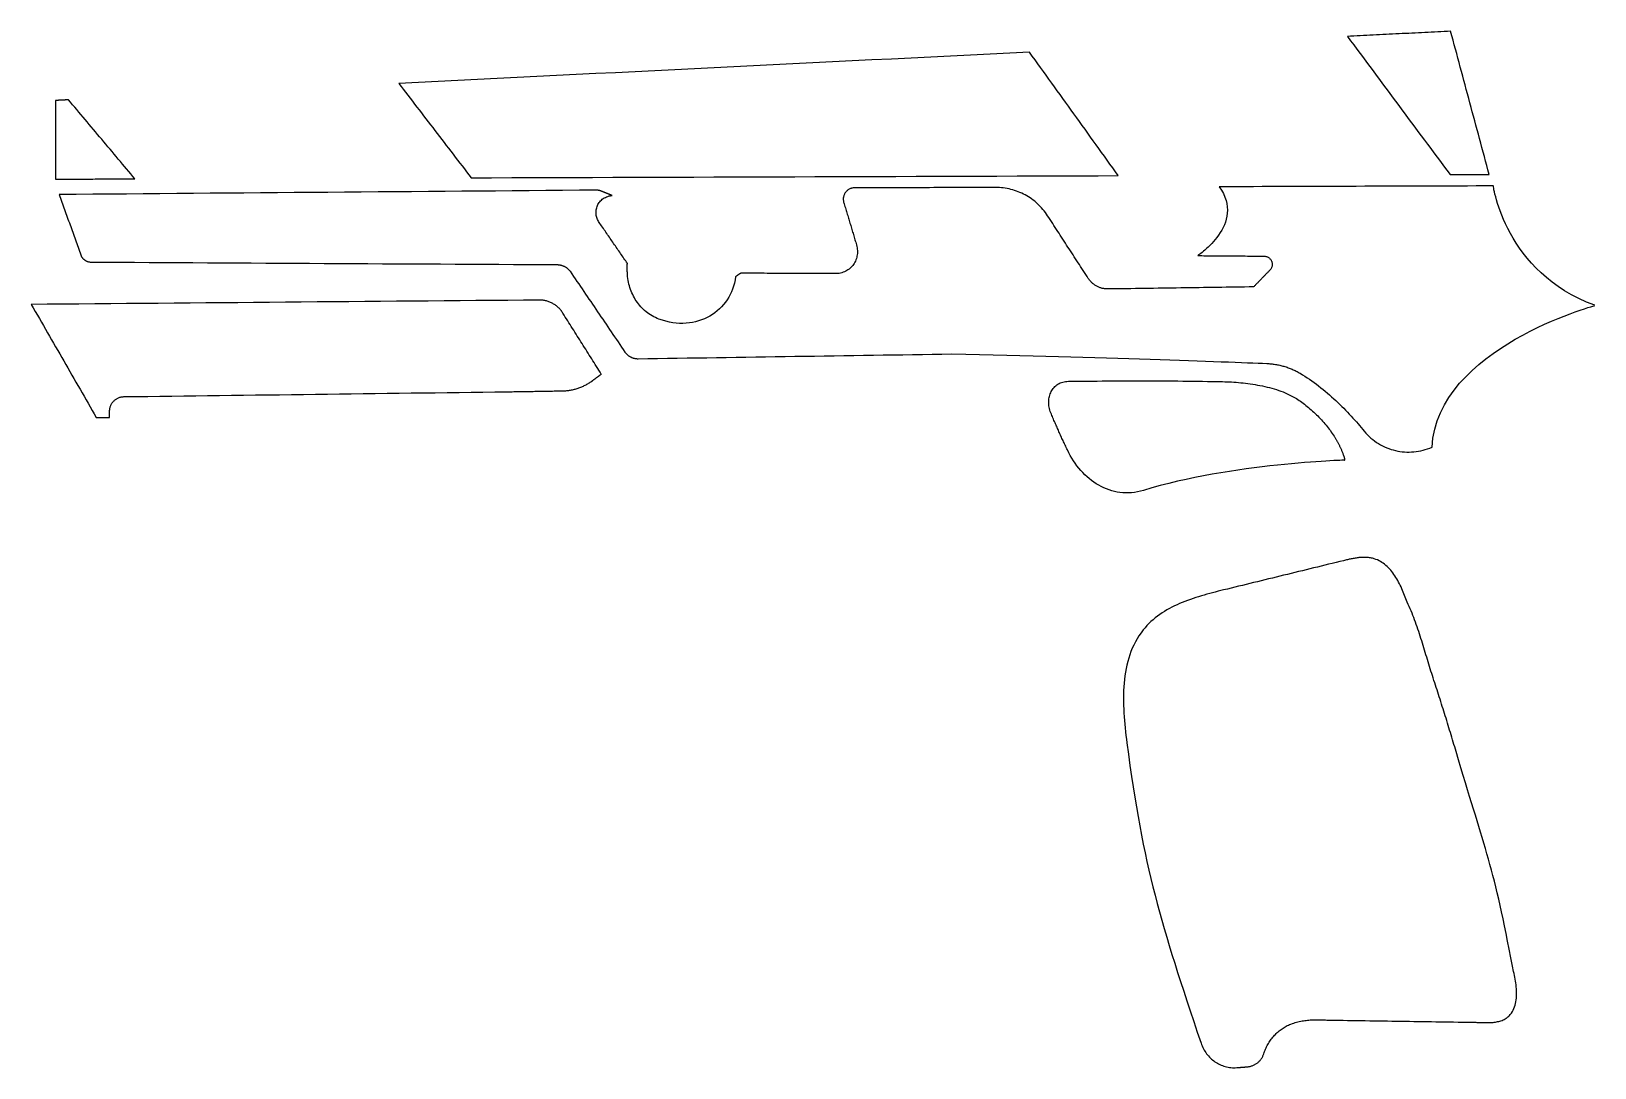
# Model space of a CAD drawing. Header units: metres. Extents: x 18 to 141, y -128 to -47.
import ezdxf

# ---------------------------------------------------------------- set-up
doc = ezdxf.new("R2010")
doc.units = ezdxf.units.M

msp = doc.modelspace()

# ---------------------------------------------------------------- linework, layer by layer
for points in [[(129.37744, -57.988708), (129.473198, -57.988454), (129.568956, -57.9882), (129.664714, -57.987946), (129.760472, -57.987692), (129.85623, -57.987438), (129.951988, -57.987184), (130.047746, -57.98693), (130.143504, -57.986676), (130.239262, -57.986422), (130.33502, -57.986168), (130.430778, -57.985914), (130.526536, -57.98566), (130.622294, -57.985406), (130.718052, -57.985152), (130.81381, -57.984898), (130.909568, -57.984644), (131.005326, -57.98439), (131.101084, -57.984136), (131.196842, -57.983882), (131.2926, -57.983628), (131.388358, -57.983374), (131.484116, -57.98312), (131.579874, -57.982866), (131.675632, -57.982612), (131.77139, -57.982358), (131.867148, -57.982104), (131.962906, -57.98185), (132.058664, -57.981596), (132.154422, -57.981342), (132.25018, -57.981088), (132.345938, -57.980834), (132.441696, -57.98058), (132.347462, -57.630314), (132.253228, -57.280048), (132.158994, -56.929782), (132.06476, -56.579516), (131.970526, -56.22925), (131.876292, -55.878984), (131.782058, -55.528718), (131.687824, -55.178452), (131.59359, -54.828186), (131.499356, -54.47792), (131.405122, -54.127654), (131.310888, -53.777388), (131.216654, -53.427122), (131.12242, -53.076856), (131.028186, -52.72659), (130.933952, -52.376324), (130.839718, -52.026058), (130.745484, -51.675792), (130.65125, -51.325526), (130.557016, -50.97526), (130.462782, -50.624994), (130.368548, -50.274728), (130.274314, -49.924462), (130.18008, -49.574196), (130.085846, -49.22393), (129.991612, -48.873664), (129.897378, -48.523398), (129.803144, -48.173132), (129.70891, -47.822866), (129.614676, -47.4726), (129.520442, -47.122334), (129.426208, -46.772068), (129.173478, -46.784514), (128.920748, -46.79696), (128.668018, -46.809406), (128.415288, -46.821852), (128.162558, -46.834298), (127.909828, -46.846744), (127.657098, -46.85919), (127.404368, -46.871636), (127.151638, -46.884082), (126.898908, -46.896528), (126.646178, -46.908974), (126.393448, -46.92142), (126.140718, -46.933866), (125.887988, -46.946312), (125.635258, -46.958758), (125.382528, -46.971204), (125.129798, -46.98365), (124.877068, -46.996096), (124.624338, -47.008542), (124.371608, -47.020988), (124.118878, -47.033434), (123.866148, -47.04588), (123.613418, -47.058326), (123.360688, -47.070772), (123.107958, -47.083218), (122.855228, -47.095664), (122.602498, -47.10811), (122.349768, -47.120556), (122.097038, -47.133002), (121.844308, -47.145448), (121.591578, -47.157894), (121.338848, -47.17034), (121.590054, -47.508414), (121.84126, -47.846488), (122.092466, -48.184562), (122.343672, -48.522636), (122.594878, -48.86071), (122.846084, -49.198784), (123.09729, -49.536858), (123.348496, -49.874932), (123.599702, -50.213006), (123.850908, -50.55108), (124.102114, -50.889154), (124.35332, -51.227228), (124.604526, -51.565302), (124.855732, -51.903376), (125.106938, -52.24145), (125.358144, -52.579524), (125.60935, -52.917598), (125.860556, -53.255672), (126.111762, -53.593746), (126.362968, -53.93182), (126.614174, -54.269894), (126.86538, -54.607968), (127.116586, -54.946042), (127.367792, -55.284116), (127.618998, -55.62219), (127.870204, -55.960264), (128.12141, -56.298338), (128.372616, -56.636412), (128.623822, -56.974486), (128.875028, -57.31256), (129.126234, -57.650634), (129.37744, -57.988708)], [(52.744878, -58.242708), (54.32806, -58.237374), (55.911242, -58.23204), (57.494424, -58.226706), (59.077606, -58.221372), (60.660788, -58.216038), (62.24397, -58.210704), (63.827152, -58.20537), (65.410334, -58.200036), (66.993516, -58.194702), (68.576698, -58.189368), (70.15988, -58.184034), (71.743062, -58.1787), (73.326244, -58.173366), (74.909426, -58.168032), (76.492608, -58.162698), (78.07579, -58.157364), (79.658972, -58.15203), (81.242154, -58.146696), (82.825336, -58.141362), (84.408518, -58.136028), (85.9917, -58.130694), (87.574882, -58.12536), (89.158064, -58.120026), (90.741246, -58.114692), (92.324428, -58.109358), (93.90761, -58.104024), (95.490792, -58.09869), (97.073974, -58.093356), (98.657156, -58.088022), (100.240338, -58.082688), (101.82352, -58.077354), (103.406702, -58.07202), (103.189278, -57.770014), (102.971854, -57.468008), (102.75443, -57.166002), (102.537006, -56.863996), (102.319836, -56.56199), (102.102412, -56.259984), (101.884988, -55.957978), (101.667564, -55.655972), (101.45014, -55.353966), (101.232716, -55.05196), (101.015292, -54.749954), (100.797868, -54.447948), (100.580698, -54.145942), (100.363274, -53.843936), (100.14585, -53.54193), (99.928426, -53.239924), (99.711002, -52.937918), (99.493578, -52.635912), (99.276154, -52.333906), (99.05873, -52.0319), (98.84156, -51.729894), (98.624136, -51.427888), (98.406712, -51.125882), (98.189288, -50.823876), (97.971864, -50.52187), (97.75444, -50.219864), (97.537016, -49.917858), (97.319592, -49.615852), (97.102422, -49.313846), (96.884998, -49.01184), (96.667574, -48.709834), (96.45015, -48.407828), (94.9071, -48.484282), (93.36405, -48.560736), (91.821, -48.63719), (90.27795, -48.713644), (88.7349, -48.790098), (87.19185, -48.866552), (85.6488, -48.943006), (84.10575, -49.01946), (82.5627, -49.095914), (81.01965, -49.172368), (79.4766, -49.248822), (77.93355, -49.325276), (76.3905, -49.40173), (74.84745, -49.478184), (73.3044, -49.554638), (71.76135, -49.631092), (70.2183, -49.707546), (68.67525, -49.784), (67.1322, -49.860454), (65.58915, -49.936908), (64.0461, -50.013362), (62.50305, -50.089816), (60.96, -50.16627), (59.41695, -50.242724), (57.8739, -50.319178), (56.33085, -50.395632), (54.7878, -50.472086), (53.24475, -50.54854), (51.7017, -50.624994), (50.15865, -50.701448), (48.6156, -50.777902), (47.07255, -50.854356), (47.249588, -51.085242), (47.426626, -51.316128), (47.603664, -51.547014), (47.780702, -51.7779), (47.95774, -52.008786), (48.134778, -52.239672), (48.311816, -52.470558), (48.488854, -52.701444), (48.665892, -52.93233), (48.84293, -53.163216), (49.019968, -53.394102), (49.197006, -53.624988), (49.374044, -53.855874), (49.551082, -54.08676), (49.72812, -54.317646), (49.905158, -54.548532), (50.082196, -54.779418), (50.259234, -55.010304), (50.436272, -55.24119), (50.61331, -55.472076), (50.790348, -55.702962), (50.967386, -55.933848), (51.144424, -56.164734), (51.321462, -56.39562), (51.4985, -56.626506), (51.675538, -56.857392), (51.852576, -57.088278), (52.029614, -57.319164), (52.206652, -57.55005), (52.38369, -57.780936), (52.560728, -58.011822), (52.737766, -58.242708)], [(21.213318, -52.139088), (21.181822, -52.140612), (21.150326, -52.142136), (21.11883, -52.14366), (21.087334, -52.145184), (21.055838, -52.146708), (21.024342, -52.148232), (20.992846, -52.149756), (20.96135, -52.15128), (20.929854, -52.152804), (20.898358, -52.154328), (20.866862, -52.155852), (20.835366, -52.157376), (20.80387, -52.1589), (20.772374, -52.160424), (20.740878, -52.161948), (20.709382, -52.163472), (20.677886, -52.164996), (20.64639, -52.16652), (20.614894, -52.168044), (20.583398, -52.169568), (20.551902, -52.171092), (20.520406, -52.172616), (20.48891, -52.17414), (20.457414, -52.175664), (20.425918, -52.177188), (20.394422, -52.178712), (20.362926, -52.180236), (20.33143, -52.18176), (20.299934, -52.183284), (20.268438, -52.184808), (20.236942, -52.186332), (20.205446, -52.187856), (20.205446, -52.380388), (20.205446, -52.57292), (20.205446, -52.765452), (20.205446, -52.957984), (20.205446, -53.150516), (20.205446, -53.343048), (20.205446, -53.53558), (20.205446, -53.728112), (20.205446, -53.920644), (20.205446, -54.113176), (20.205446, -54.305708), (20.205446, -54.49824), (20.205446, -54.690772), (20.205446, -54.883304), (20.205446, -55.075836), (20.205446, -55.268368), (20.205446, -55.4609), (20.205446, -55.653432), (20.205446, -55.845964), (20.205446, -56.038496), (20.205446, -56.231028), (20.205446, -56.42356), (20.205446, -56.616092), (20.205446, -56.808624), (20.205446, -57.001156), (20.205446, -57.193688), (20.205446, -57.38622), (20.205446, -57.578752), (20.205446, -57.771284), (20.205446, -57.963816), (20.205446, -58.156348), (20.205446, -58.34888), (20.399502, -58.348118), (20.593558, -58.347356), (20.787614, -58.346594), (20.98167, -58.345832), (21.175726, -58.34507), (21.369782, -58.344308), (21.563838, -58.343546), (21.757894, -58.342784), (21.95195, -58.342022), (22.146006, -58.34126), (22.340062, -58.340498), (22.534118, -58.339736), (22.728174, -58.338974), (22.92223, -58.338212), (23.116286, -58.33745), (23.310342, -58.336688), (23.504398, -58.335926), (23.698454, -58.335164), (23.89251, -58.334402), (24.086566, -58.33364), (24.280622, -58.332878), (24.474678, -58.332116), (24.668734, -58.331354), (24.86279, -58.330592), (25.056846, -58.32983), (25.250902, -58.329068), (25.444958, -58.328306), (25.639014, -58.327544), (25.83307, -58.326782), (26.027126, -58.32602), (26.221182, -58.325258), (26.415238, -58.324496), (26.252678, -58.130948), (26.090118, -57.9374), (25.927558, -57.743852), (25.764998, -57.550304), (25.602438, -57.356756), (25.439878, -57.163208), (25.277318, -56.96966), (25.114758, -56.776112), (24.952198, -56.582564), (24.789638, -56.389016), (24.627078, -56.195468), (24.464518, -56.00192), (24.301958, -55.808372), (24.139398, -55.614824), (23.976838, -55.421276), (23.814278, -55.227728), (23.651718, -55.03418), (23.489158, -54.840632), (23.326598, -54.647084), (23.164038, -54.453536), (23.001478, -54.259988), (22.838918, -54.06644), (22.676358, -53.872892), (22.513798, -53.679344), (22.351238, -53.485796), (22.188678, -53.292248), (22.026118, -53.0987), (21.863558, -52.905152), (21.700998, -52.711604), (21.538438, -52.518056), (21.375878, -52.324508), (21.213318, -52.13096)], [(140.705586, -68.225416), (140.064236, -67.97294), (139.457938, -67.697858), (138.885676, -67.402202), (138.34618, -67.08775), (137.838942, -66.756788), (137.362692, -66.411094), (136.916668, -66.0527), (136.4996, -65.683638), (136.11098, -65.306194), (135.749538, -64.922146), (135.414512, -64.533526), (135.104632, -64.142366), (134.81939, -63.750444), (134.557516, -63.360046), (134.317994, -62.973204), (134.100062, -62.591696), (133.902704, -62.217808), (133.725158, -61.853572), (133.566154, -61.500766), (133.42493, -61.161422), (133.30047, -60.837826), (133.191758, -60.531756), (133.098032, -60.245244), (133.018276, -59.980322), (132.951474, -59.739022), (132.89661, -59.523376), (132.852922, -59.335416), (132.81914, -59.17692), (132.794502, -59.050174), (132.778246, -58.95721), (132.769102, -58.899806), (132.766308, -58.880248), (132.095748, -58.88228), (131.425188, -58.884312), (130.754628, -58.886344), (130.084068, -58.888376), (129.413762, -58.890408), (128.743202, -58.89244), (128.072642, -58.894472), (127.402082, -58.896504), (126.731522, -58.898536), (126.060962, -58.900568), (125.390402, -58.9026), (124.719842, -58.904632), (124.049536, -58.906664), (123.378976, -58.908696), (122.708416, -58.910728), (122.037856, -58.91276), (121.367296, -58.914792), (120.696736, -58.916824), (120.026176, -58.918856), (119.355616, -58.920888), (118.68531, -58.92292), (118.01475, -58.924952), (117.34419, -58.926984), (116.67363, -58.929016), (116.00307, -58.931048), (115.33251, -58.93308), (114.66195, -58.935112), (113.99139, -58.937144), (113.321084, -58.939176), (112.650524, -58.941208), (111.979964, -58.94324), (111.309404, -58.945272), (111.491014, -59.215782), (111.639604, -59.483498), (111.756952, -59.747912), (111.84509, -60.009024), (111.905542, -60.266072), (111.94034, -60.518802), (111.951008, -60.76696), (111.939578, -61.010038), (111.907574, -61.247782), (111.857028, -61.479684), (111.789464, -61.705236), (111.706914, -61.924184), (111.611156, -62.136274), (111.503714, -62.340998), (111.38662, -62.538102), (111.261398, -62.727078), (111.13008, -62.907418), (110.99419, -63.078868), (110.85576, -63.241174), (110.716568, -63.393828), (110.578138, -63.536576), (110.442502, -63.66891), (110.311184, -63.790322), (110.186216, -63.900558), (110.069376, -63.999364), (109.962188, -64.086232), (109.866684, -64.160654), (109.784642, -64.222376), (109.717586, -64.271144), (109.667548, -64.30645), (109.636306, -64.327786), (109.625384, -64.335152), (109.787182, -64.336422), (109.94898, -64.337692), (110.110778, -64.338962), (110.272576, -64.340232), (110.434374, -64.341502), (110.596172, -64.342772), (110.75797, -64.344042), (110.919768, -64.345312), (111.081566, -64.346582), (111.243364, -64.347852), (111.405162, -64.349122), (111.56696, -64.350392), (111.728758, -64.351662), (111.890556, -64.352932), (112.052354, -64.354202), (112.214152, -64.355472), (112.37595, -64.356742), (112.537748, -64.358012), (112.699546, -64.359282), (112.861344, -64.360552), (113.023142, -64.361822), (113.18494, -64.363092), (113.346738, -64.364362), (113.508536, -64.365632), (113.670334, -64.366902), (113.832132, -64.368172), (113.99393, -64.369442), (114.155728, -64.370712), (114.317526, -64.371982), (114.479324, -64.373252), (114.641122, -64.374522), (114.80292, -64.375792), (114.855752, -64.377316), (114.906806, -64.38265), (114.956082, -64.391794), (115.00358, -64.40424), (115.0493, -64.420242), (115.092988, -64.439292), (115.13439, -64.46139), (115.17376, -64.486282), (115.210844, -64.513714), (115.245642, -64.543686), (115.278154, -64.575944), (115.308126, -64.610234), (115.335558, -64.646556), (115.36045, -64.684656), (115.382548, -64.72428), (115.401852, -64.765428), (115.418362, -64.807846), (115.432078, -64.85128), (115.442746, -64.895476), (115.450366, -64.940434), (115.454684, -64.9859), (115.455954, -65.03162), (115.453922, -65.077594), (115.448334, -65.123568), (115.439444, -65.169288), (115.426998, -65.2145), (115.410996, -65.259204), (115.391184, -65.303146), (115.367562, -65.346326), (115.34013, -65.38849), (115.308888, -65.429384), (115.273582, -65.468754), (115.233704, -65.509902), (115.193826, -65.55105), (115.153948, -65.592198), (115.11407, -65.633346), (115.074192, -65.674494), (115.034314, -65.715642), (114.994436, -65.75679), (114.954558, -65.797938), (114.91468, -65.839086), (114.874802, -65.880234), (114.834924, -65.921382), (114.795046, -65.96253), (114.755168, -66.003678), (114.71529, -66.044826), (114.675412, -66.085974), (114.635534, -66.127122), (114.595656, -66.16827), (114.555778, -66.209418), (114.5159, -66.250566), (114.476022, -66.291714), (114.436144, -66.332862), (114.396266, -66.37401), (114.356388, -66.415158), (114.31651, -66.456306), (114.276632, -66.497454), (114.236754, -66.538602), (114.196876, -66.57975), (114.156998, -66.620898), (114.11712, -66.662046), (114.077242, -66.703194), (114.037364, -66.744342), (113.997486, -66.78549), (113.641632, -66.79057), (113.285778, -66.79565), (112.929924, -66.80073), (112.57407, -66.80581), (112.218216, -66.81089), (111.862362, -66.81597), (111.506508, -66.82105), (111.150654, -66.82613), (110.7948, -66.83121), (110.438946, -66.83629), (110.083092, -66.84137), (109.727238, -66.84645), (109.371384, -66.85153), (109.01553, -66.85661), (108.659676, -66.86169), (108.303822, -66.86677), (107.947968, -66.87185), (107.592114, -66.87693), (107.23626, -66.88201), (106.880406, -66.88709), (106.524552, -66.89217), (106.168698, -66.89725), (105.812844, -66.90233), (105.45699, -66.90741), (105.101136, -66.91249), (104.745282, -66.91757), (104.389428, -66.92265), (104.033574, -66.92773), (103.67772, -66.93281), (103.321866, -66.93789), (102.966012, -66.94297), (102.610158, -66.94805), (102.551484, -66.94805), (102.493064, -66.946018), (102.434898, -66.942208), (102.37724, -66.93662), (102.319836, -66.929254), (102.26294, -66.92011), (102.206552, -66.909188), (102.150672, -66.896488), (102.0953, -66.88201), (102.040436, -66.865754), (101.98608, -66.847974), (101.932486, -66.828416), (101.879654, -66.80708), (101.82733, -66.78422), (101.775768, -66.759836), (101.725222, -66.733674), (101.675438, -66.705988), (101.626416, -66.676778), (101.57841, -66.646044), (101.53142, -66.613786), (101.485446, -66.580004), (101.440488, -66.544952), (101.396546, -66.508376), (101.35362, -66.470276), (101.311964, -66.430906), (101.271324, -66.390012), (101.231954, -66.347848), (101.193854, -66.304414), (101.157024, -66.259456), (101.121464, -66.213228), (101.087428, -66.16573), (101.054662, -66.116962), (100.955094, -65.963546), (100.855526, -65.81013), (100.755958, -65.656714), (100.65639, -65.503298), (100.556822, -65.349882), (100.457254, -65.196466), (100.357686, -65.04305), (100.258118, -64.889634), (100.15855, -64.736218), (100.058982, -64.582802), (99.959414, -64.429386), (99.859846, -64.27597), (99.760278, -64.122554), (99.66071, -63.969138), (99.561142, -63.815722), (99.461574, -63.662306), (99.362006, -63.50889), (99.262438, -63.355474), (99.16287, -63.202058), (99.063302, -63.048642), (98.963734, -62.895226), (98.864166, -62.74181), (98.764598, -62.588394), (98.66503, -62.434978), (98.565462, -62.281562), (98.465894, -62.128146), (98.366326, -61.97473), (98.266758, -61.821314), (98.16719, -61.667898), (98.067622, -61.514482), (97.968054, -61.361066), (97.868486, -61.20765), (97.782634, -61.079888), (97.693226, -60.955174), (97.600262, -60.833762), (97.503742, -60.715906), (97.40392, -60.601352), (97.300796, -60.490354), (97.19437, -60.382912), (97.084896, -60.279026), (96.972628, -60.178696), (96.857312, -60.082176), (96.739202, -59.989466), (96.618552, -59.900566), (96.495362, -59.815476), (96.369632, -59.734196), (96.241362, -59.65698), (96.110806, -59.583828), (95.978218, -59.51474), (95.843344, -59.449716), (95.706438, -59.388756), (95.567754, -59.332114), (95.427292, -59.27979), (95.285052, -59.231784), (95.141288, -59.188096), (94.996, -59.148726), (94.849188, -59.113928), (94.701106, -59.083702), (94.551754, -59.058048), (94.401386, -59.036966), (94.250002, -59.02071), (94.097602, -59.009026), (93.94444, -59.002168), (93.790516, -59.000136), (93.44533, -59.001152), (93.100144, -59.002168), (92.754958, -59.003184), (92.409772, -59.0042), (92.064586, -59.005216), (91.7194, -59.006232), (91.374214, -59.007248), (91.029028, -59.008264), (90.683842, -59.00928), (90.338656, -59.010296), (89.99347, -59.011312), (89.648284, -59.012328), (89.303098, -59.013344), (88.957912, -59.01436), (88.612726, -59.015376), (88.26754, -59.016392), (87.922354, -59.017408), (87.577168, -59.018424), (87.231982, -59.01944), (86.886796, -59.020456), (86.54161, -59.021472), (86.196424, -59.022488), (85.851238, -59.023504), (85.506052, -59.02452), (85.160866, -59.025536), (84.81568, -59.026552), (84.470494, -59.027568), (84.125308, -59.028584), (83.780122, -59.0296), (83.434936, -59.030616), (83.08975, -59.031632), (82.744564, -59.032648), (82.688938, -59.03468), (82.634582, -59.040014), (82.581242, -59.04865), (82.529172, -59.060334), (82.478626, -59.075066), (82.42935, -59.092592), (82.381598, -59.112912), (82.335624, -59.135772), (82.291174, -59.161172), (82.248502, -59.189112), (82.207862, -59.219338), (82.169, -59.25185), (82.13217, -59.286394), (82.097372, -59.32297), (82.06486, -59.361324), (82.03438, -59.401456), (82.006186, -59.443112), (81.980532, -59.486546), (81.957418, -59.53125), (81.936844, -59.577224), (81.91881, -59.624468), (81.90357, -59.672728), (81.891124, -59.722004), (81.881472, -59.772296), (81.874868, -59.82335), (81.871312, -59.874912), (81.870804, -59.926982), (81.873344, -59.97956), (81.879186, -60.032392), (81.88833, -60.085478), (81.90103, -60.138818), (81.917286, -60.192158), (81.947258, -60.29198), (81.97723, -60.391802), (82.007202, -60.491624), (82.037174, -60.591446), (82.067146, -60.691268), (82.097118, -60.79109), (82.12709, -60.890912), (82.157062, -60.990734), (82.187034, -61.090556), (82.217006, -61.190378), (82.246978, -61.2902), (82.27695, -61.390022), (82.306922, -61.489844), (82.336894, -61.589666), (82.366866, -61.689488), (82.396838, -61.78931), (82.42681, -61.889132), (82.456782, -61.988954), (82.486754, -62.088776), (82.516726, -62.188598), (82.546698, -62.28842), (82.57667, -62.388242), (82.606642, -62.488064), (82.636614, -62.587886), (82.666586, -62.687708), (82.696558, -62.78753), (82.72653, -62.887352), (82.756502, -62.987174), (82.786474, -63.086996), (82.816446, -63.186818), (82.846418, -63.28664), (82.87639, -63.386462), (82.91068, -63.498476), (82.938112, -63.610236), (82.958686, -63.721488), (82.972656, -63.831978), (82.980022, -63.941706), (82.981038, -64.050164), (82.975704, -64.157352), (82.964274, -64.263016), (82.947002, -64.366902), (82.923888, -64.468756), (82.895186, -64.568324), (82.860896, -64.665352), (82.821018, -64.75984), (82.77606, -64.85128), (82.725768, -64.939672), (82.67065, -65.024762), (82.610706, -65.106296), (82.545936, -65.18402), (82.476594, -65.25768), (82.40268, -65.327022), (82.324448, -65.391792), (82.242152, -65.45199), (82.155792, -65.507108), (82.065368, -65.557146), (81.971134, -65.60185), (81.873344, -65.640966), (81.771998, -65.67424), (81.66735, -65.701418), (81.5594, -65.7225), (81.448402, -65.736978), (81.334356, -65.744852), (81.217516, -65.745614), (80.987138, -65.744598), (80.75676, -65.743582), (80.526382, -65.742566), (80.296004, -65.74155), (80.065626, -65.740534), (79.835248, -65.739518), (79.60487, -65.738502), (79.374492, -65.737486), (79.144114, -65.73647), (78.913736, -65.735454), (78.683358, -65.734438), (78.45298, -65.733422), (78.222602, -65.732406), (77.992224, -65.73139), (77.761846, -65.730374), (77.531468, -65.729358), (77.30109, -65.728342), (77.070712, -65.727326), (76.840334, -65.72631), (76.609956, -65.725294), (76.379578, -65.724278), (76.1492, -65.723262), (75.918822, -65.722246), (75.688444, -65.72123), (75.458066, -65.720214), (75.227688, -65.719198), (74.99731, -65.718182), (74.766932, -65.717166), (74.536554, -65.71615), (74.306176, -65.715134), (74.075798, -65.714118), (73.84542, -65.713102), (73.83272, -65.721738), (73.82002, -65.730374), (73.80732, -65.73901), (73.79462, -65.747646), (73.78192, -65.756282), (73.76922, -65.764918), (73.75652, -65.773554), (73.74382, -65.78219), (73.73112, -65.790826), (73.71842, -65.799462), (73.70572, -65.808098), (73.69302, -65.816734), (73.68032, -65.82537), (73.66762, -65.834006), (73.65492, -65.842642), (73.64222, -65.851278), (73.62952, -65.859914), (73.61682, -65.86855), (73.60412, -65.877186), (73.59142, -65.885822), (73.57872, -65.894458), (73.56602, -65.903094), (73.55332, -65.91173), (73.54062, -65.920366), (73.52792, -65.929002), (73.51522, -65.937638), (73.50252, -65.946274), (73.48982, -65.95491), (73.47712, -65.963546), (73.46442, -65.972182), (73.45172, -65.980818), (73.43902, -65.989454), (73.402952, -66.238374), (73.352914, -66.481452), (73.289414, -66.71818), (73.212706, -66.948304), (73.123552, -67.171316), (73.021952, -67.387216), (72.908668, -67.595242), (72.783954, -67.795394), (72.648064, -67.987164), (72.50176, -68.170298), (72.345042, -68.344288), (72.178672, -68.50888), (72.002904, -68.66382), (71.818246, -68.8086), (71.624952, -68.94322), (71.42353, -69.066918), (71.214488, -69.17944), (70.99808, -69.280532), (70.774814, -69.36994), (70.545198, -69.447156), (70.309486, -69.511926), (70.068186, -69.563996), (69.821552, -69.602858), (69.570092, -69.628258), (69.314314, -69.639688), (69.054472, -69.636894), (68.791074, -69.619622), (68.524628, -69.587364), (68.255388, -69.539866), (67.983862, -69.476874), (67.710304, -69.39788), (67.435222, -69.30263), (67.2973, -69.247512), (67.16268, -69.187314), (67.031616, -69.122036), (66.904108, -69.051932), (66.780156, -68.977002), (66.660014, -68.8975), (66.543428, -68.813426), (66.430652, -68.725034), (66.321686, -68.632578), (66.21653, -68.536058), (66.115184, -68.435728), (66.017902, -68.331588), (65.92443, -68.223892), (65.835022, -68.11264), (65.749678, -67.998086), (65.668398, -67.880484), (65.591436, -67.759834), (65.518538, -67.63639), (65.449958, -67.510152), (65.385696, -67.381374), (65.325752, -67.250056), (65.27038, -67.116452), (65.219326, -66.980816), (65.172844, -66.843148), (65.130934, -66.703448), (65.093596, -66.562224), (65.06083, -66.419222), (65.03289, -66.27495), (65.009776, -66.129408), (64.991488, -65.982596), (64.978026, -65.834768), (64.96939, -65.686178), (64.968374, -65.661794), (64.967104, -65.637664), (64.965834, -65.613788), (64.96431, -65.589912), (64.962786, -65.56629), (64.961262, -65.542922), (64.959738, -65.519554), (64.958214, -65.49644), (64.95669, -65.473326), (64.955166, -65.450466), (64.953642, -65.427606), (64.952118, -65.404746), (64.950848, -65.38214), (64.949578, -65.359534), (64.948562, -65.336928), (64.947546, -65.314322), (64.946784, -65.291716), (64.946276, -65.26911), (64.946022, -65.246504), (64.946022, -65.223898), (64.946276, -65.201292), (64.946784, -65.178686), (64.947546, -65.15608), (64.948816, -65.13322), (64.95034, -65.11036), (64.952118, -65.0875), (64.954404, -65.064386), (64.957198, -65.041272), (64.960246, -65.017904), (64.963802, -64.994282), (64.967866, -64.97066), (64.972438, -64.946784), (64.905128, -64.848994), (64.837818, -64.751204), (64.770508, -64.653414), (64.703198, -64.555624), (64.635888, -64.457834), (64.568578, -64.360044), (64.501268, -64.262254), (64.433958, -64.164464), (64.366648, -64.066674), (64.299338, -63.968884), (64.232028, -63.871094), (64.164718, -63.773304), (64.097408, -63.675514), (64.030098, -63.577724), (63.962788, -63.479934), (63.895478, -63.382144), (63.828168, -63.284354), (63.760858, -63.186564), (63.693548, -63.088774), (63.626238, -62.990984), (63.558928, -62.893194), (63.491618, -62.795404), (63.424308, -62.697614), (63.356998, -62.599824), (63.289688, -62.502034), (63.222378, -62.404244), (63.155068, -62.306454), (63.087758, -62.208664), (63.020448, -62.110874), (62.953138, -62.013084), (62.885828, -61.915294), (62.818518, -61.817504), (62.765432, -61.7474), (62.717426, -61.674248), (62.6745, -61.598302), (62.636908, -61.519816), (62.604396, -61.439044), (62.577218, -61.356494), (62.555374, -61.27242), (62.53861, -61.187076), (62.52718, -61.10097), (62.521084, -61.014356), (62.520322, -60.927488), (62.524894, -60.84062), (62.535054, -60.75426), (62.550548, -60.668662), (62.571376, -60.58408), (62.597792, -60.501022), (62.629542, -60.419488), (62.66688, -60.34024), (62.709552, -60.263278), (62.757812, -60.18911), (62.81166, -60.11799), (62.871096, -60.050172), (62.93612, -59.98591), (63.006732, -59.925712), (63.082932, -59.869832), (63.164974, -59.818778), (63.252604, -59.77255), (63.345822, -59.731656), (63.444882, -59.696604), (63.54953, -59.667394), (63.66002, -59.644534), (63.776352, -59.628278), (63.750698, -59.617864), (63.725044, -59.60745), (63.69939, -59.597036), (63.673736, -59.586622), (63.648082, -59.576208), (63.622428, -59.565794), (63.596774, -59.55538), (63.57112, -59.544966), (63.545466, -59.534552), (63.519812, -59.524138), (63.494158, -59.513724), (63.468504, -59.50331), (63.44285, -59.492896), (63.417196, -59.482482), (63.391542, -59.472068), (63.365888, -59.461654), (63.340234, -59.45124), (63.31458, -59.440826), (63.288926, -59.430412), (63.263272, -59.419998), (63.237618, -59.409584), (63.211964, -59.39917), (63.18631, -59.388756), (63.160656, -59.378342), (63.135002, -59.367928), (63.109348, -59.357514), (63.083694, -59.3471), (63.05804, -59.336686), (63.032386, -59.326272), (63.006732, -59.315858), (62.981078, -59.305444), (62.955424, -59.29503), (62.942724, -59.28995), (62.930024, -59.28487), (62.917324, -59.280044), (62.90437, -59.275472), (62.891416, -59.2709), (62.878462, -59.266582), (62.865508, -59.262518), (62.852554, -59.258454), (62.839346, -59.254644), (62.826138, -59.251088), (62.81293, -59.247532), (62.799722, -59.24423), (62.786514, -59.241182), (62.773306, -59.238134), (62.760098, -59.23534), (62.746636, -59.2328), (62.733174, -59.23026), (62.719712, -59.227974), (62.70625, -59.225688), (62.692788, -59.223656), (62.679326, -59.221878), (62.665864, -59.2201), (62.652402, -59.218576), (62.63894, -59.217306), (62.625224, -59.216036), (62.611508, -59.21502), (62.597792, -59.214258), (62.584076, -59.213496), (62.57036, -59.212988), (62.556644, -59.212734), (62.542928, -59.21248), (62.529212, -59.21248), (61.215524, -59.223148), (59.901836, -59.233816), (58.588148, -59.244484), (57.27446, -59.255152), (55.960772, -59.26582), (54.647084, -59.276488), (53.333396, -59.287156), (52.019708, -59.297824), (50.70602, -59.308492), (49.392332, -59.31916), (48.078644, -59.329828), (46.764956, -59.340496), (45.451268, -59.351164), (44.13758, -59.361832), (42.823892, -59.3725), (41.510204, -59.383168), (40.196516, -59.393836), (38.882828, -59.404504), (37.56914, -59.415172), (36.255452, -59.42584), (34.941764, -59.436508), (33.628076, -59.447176), (32.314388, -59.457844), (31.0007, -59.468512), (29.687012, -59.47918), (28.373324, -59.489848), (27.059636, -59.500516), (25.745948, -59.511184), (24.43226, -59.521852), (23.118572, -59.53252), (21.804884, -59.543188), (20.491196, -59.553856), (20.543774, -59.70143), (20.596352, -59.849004), (20.64893, -59.996578), (20.701508, -60.144152), (20.754086, -60.291726), (20.806664, -60.4393), (20.859242, -60.586874), (20.91182, -60.734448), (20.964398, -60.882022), (21.016976, -61.029596), (21.069554, -61.17717), (21.122132, -61.324744), (21.17471, -61.472318), (21.227288, -61.619892), (21.279866, -61.767466), (21.332444, -61.91504), (21.385022, -62.062614), (21.4376, -62.210188), (21.490178, -62.357762), (21.542756, -62.505336), (21.595334, -62.65291), (21.647912, -62.800484), (21.70049, -62.948058), (21.753068, -63.095632), (21.805646, -63.243206), (21.858224, -63.39078), (21.910802, -63.538354), (21.96338, -63.685928), (22.015958, -63.833502), (22.068536, -63.981076), (22.121114, -64.12865), (22.173692, -64.276224), (22.185376, -64.307466), (22.19833, -64.337946), (22.2123, -64.367664), (22.227286, -64.39662), (22.243542, -64.425068), (22.260814, -64.452754), (22.278848, -64.479678), (22.297898, -64.505586), (22.317964, -64.530732), (22.338792, -64.555116), (22.360636, -64.578738), (22.383242, -64.601344), (22.40661, -64.623188), (22.43074, -64.644016), (22.455632, -64.663828), (22.481286, -64.682878), (22.507702, -64.700912), (22.534626, -64.71793), (22.562312, -64.733932), (22.590506, -64.748918), (22.619462, -64.762634), (22.648926, -64.775334), (22.678898, -64.787018), (22.709378, -64.797432), (22.740112, -64.80683), (22.771354, -64.814958), (22.803104, -64.82207), (22.835108, -64.827912), (22.86762, -64.832484), (22.900386, -64.835786), (22.933406, -64.837818), (22.96668, -64.83858), (24.107648, -64.84493), (25.248616, -64.85128), (26.389584, -64.85763), (27.530552, -64.86398), (28.67152, -64.87033), (29.812488, -64.87668), (30.953456, -64.88303), (32.094424, -64.88938), (33.235392, -64.89573), (34.37636, -64.90208), (35.517328, -64.90843), (36.658296, -64.91478), (37.799264, -64.92113), (38.940232, -64.92748), (40.0812, -64.93383), (41.222168, -64.94018), (42.363136, -64.94653), (43.504104, -64.95288), (44.645072, -64.95923), (45.78604, -64.96558), (46.927008, -64.97193), (48.067976, -64.97828), (49.208944, -64.98463), (50.349912, -64.99098), (51.49088, -64.99733), (52.631848, -65.00368), (53.772816, -65.01003), (54.913784, -65.01638), (56.054752, -65.02273), (57.19572, -65.02908), (58.336688, -65.03543), (59.477656, -65.04178), (59.515248, -65.042542), (59.552586, -65.04432), (59.58967, -65.047368), (59.6265, -65.051432), (59.663076, -65.056512), (59.699398, -65.062608), (59.735466, -65.069974), (59.77128, -65.078356), (59.80684, -65.087754), (59.842146, -65.098168), (59.876944, -65.109598), (59.911488, -65.122044), (59.945524, -65.135506), (59.979052, -65.14973), (60.012326, -65.16497), (60.045092, -65.181226), (60.07735, -65.198498), (60.1091, -65.216532), (60.140342, -65.235582), (60.171076, -65.255648), (60.201302, -65.276476), (60.230766, -65.29832), (60.259722, -65.320926), (60.287916, -65.344294), (60.315602, -65.368678), (60.342526, -65.393824), (60.368688, -65.419986), (60.394088, -65.44691), (60.41898, -65.474596), (60.44311, -65.503044), (60.466224, -65.532254), (60.488576, -65.562226), (60.622688, -65.759838), (60.7568, -65.95745), (60.890658, -66.155062), (61.02477, -66.352674), (61.158882, -66.550286), (61.292994, -66.747898), (61.426852, -66.94551), (61.560964, -67.143122), (61.695076, -67.340734), (61.828934, -67.538346), (61.963046, -67.735958), (62.097158, -67.93357), (62.23127, -68.131182), (62.365128, -68.328794), (62.49924, -68.526406), (62.633352, -68.724018), (62.767464, -68.92163), (62.901322, -69.119242), (63.035434, -69.316854), (63.169546, -69.514466), (63.303404, -69.712078), (63.437516, -69.90969), (63.571628, -70.107302), (63.70574, -70.304914), (63.839598, -70.502526), (63.97371, -70.700138), (64.107822, -70.89775), (64.24168, -71.095362), (64.375792, -71.292974), (64.509904, -71.490586), (64.644016, -71.688198), (64.777874, -71.88581), (64.800734, -71.91629), (64.824356, -71.946008), (64.84874, -71.97471), (64.873886, -72.00265), (64.899794, -72.029828), (64.926464, -72.056244), (64.953896, -72.081644), (64.981836, -72.106282), (65.010538, -72.129904), (65.040002, -72.152764), (65.069974, -72.174608), (65.100454, -72.19569), (65.131696, -72.215756), (65.163446, -72.234806), (65.195704, -72.253094), (65.22847, -72.270366), (65.261744, -72.286622), (65.295526, -72.301862), (65.329816, -72.316086), (65.36436, -72.329294), (65.399412, -72.341486), (65.434718, -72.352662), (65.470532, -72.362822), (65.5066, -72.371966), (65.542922, -72.380094), (65.579752, -72.387206), (65.616836, -72.393048), (65.654174, -72.397874), (65.691512, -72.401684), (65.729104, -72.404224), (65.76695, -72.405748), (65.80505, -72.406002), (66.572638, -72.394318), (67.340226, -72.382634), (68.107814, -72.37095), (68.875402, -72.359266), (69.64299, -72.347582), (70.410578, -72.335898), (71.178166, -72.324214), (71.945754, -72.31253), (72.713342, -72.300846), (73.48093, -72.289162), (74.248518, -72.277478), (75.016106, -72.265794), (75.783694, -72.25411), (76.551282, -72.242426), (77.31887, -72.230742), (78.086458, -72.219058), (78.854046, -72.207374), (79.621634, -72.19569), (80.389222, -72.184006), (81.15681, -72.172322), (81.924398, -72.160638), (82.691986, -72.148954), (83.459574, -72.13727), (84.227162, -72.125586), (84.99475, -72.113902), (85.762338, -72.102218), (86.529926, -72.090534), (87.297514, -72.07885), (88.065102, -72.067166), (88.83269, -72.055482), (89.600278, -72.043798), (90.367866, -72.032114), (91.462352, -72.05472), (92.543884, -72.078088), (93.611954, -72.101964), (94.665546, -72.126602), (95.704152, -72.151748), (96.726756, -72.177402), (97.732342, -72.20331), (98.720402, -72.229726), (99.68992, -72.256396), (100.640134, -72.283066), (101.570282, -72.30999), (102.479602, -72.336914), (103.367078, -72.363838), (104.232202, -72.390762), (105.073958, -72.417432), (105.891584, -72.443848), (106.684064, -72.47001), (107.45089, -72.495664), (108.191046, -72.521064), (108.90377, -72.545956), (109.5883, -72.570086), (110.243874, -72.593708), (110.869476, -72.616568), (111.464344, -72.638666), (112.027716, -72.659748), (112.55883, -72.680068), (113.056924, -72.699372), (113.520982, -72.717406), (113.950242, -72.734424), (114.343942, -72.750172), (114.70132, -72.76465), (115.021614, -72.777858), (115.10772, -72.782176), (115.193826, -72.787764), (115.279678, -72.794622), (115.365276, -72.80275), (115.45062, -72.812148), (115.535964, -72.822816), (115.621054, -72.834754), (115.70589, -72.847962), (115.790472, -72.862694), (115.8748, -72.878696), (115.958874, -72.895968), (116.04244, -72.91451), (116.125752, -72.934322), (116.20881, -72.955404), (116.291614, -72.977756), (116.37391, -73.001124), (116.455952, -73.025762), (116.537486, -73.05167), (116.618766, -73.078848), (116.699538, -73.107296), (116.779802, -73.137014), (116.859812, -73.168002), (116.939314, -73.20026), (117.018308, -73.233788), (117.096794, -73.268332), (117.174772, -73.304146), (117.252242, -73.34123), (117.329204, -73.379584), (117.405658, -73.418954), (117.481604, -73.459594), (117.557042, -73.501504), (117.631718, -73.54443), (117.819424, -73.656698), (118.005606, -73.772776), (118.190264, -73.89241), (118.373398, -74.015346), (118.555008, -74.14133), (118.73484, -74.270362), (118.913148, -74.401934), (119.089678, -74.5363), (119.264176, -74.672952), (119.436896, -74.81189), (119.607838, -74.95286), (119.776748, -75.095862), (119.943626, -75.240642), (120.108472, -75.386946), (120.271286, -75.53452), (120.431814, -75.683364), (120.590056, -75.833224), (120.746266, -75.983846), (120.899936, -76.13523), (121.05132, -76.287122), (121.200418, -76.439268), (121.346976, -76.591668), (121.490994, -76.743814), (121.632472, -76.89596), (121.77141, -77.047598), (121.907808, -77.198728), (122.041412, -77.349096), (122.172222, -77.498702), (122.300238, -77.647038), (122.42546, -77.794104), (122.547888, -77.9399), (122.667268, -78.083918), (122.790204, -78.22692), (122.917966, -78.363572), (123.050554, -78.493874), (123.187714, -78.61808), (123.329192, -78.735682), (123.474734, -78.846934), (123.624086, -78.951836), (123.777248, -79.050134), (123.933712, -79.141828), (124.093478, -79.226918), (124.256038, -79.305404), (124.421392, -79.377032), (124.589286, -79.441802), (124.759466, -79.499968), (124.931932, -79.551276), (125.106176, -79.595472), (125.281944, -79.63281), (125.459236, -79.663036), (125.637798, -79.686404), (125.817376, -79.70266), (125.997716, -79.711804), (126.178564, -79.713582), (126.359666, -79.708248), (126.540768, -79.695548), (126.72187, -79.675482), (126.902464, -79.64805), (127.08255, -79.613252), (127.261874, -79.570834), (127.440182, -79.52105), (127.61722, -79.463646), (127.792988, -79.398622), (127.966978, -79.325978), (128.039876, -78.614016), (128.178052, -77.927454), (128.377188, -77.266292), (128.632712, -76.630022), (128.940306, -76.018898), (129.295398, -75.432412), (129.69367, -74.870564), (130.130804, -74.332846), (130.602228, -73.819512), (131.10337, -73.330054), (131.629912, -72.864472), (132.177536, -72.422258), (132.74167, -72.003666), (133.317996, -71.608188), (133.901942, -71.235824), (134.488936, -70.88632), (135.074914, -70.559422), (135.655304, -70.254876), (136.225534, -69.972682), (136.781286, -69.712586), (137.317988, -69.474334), (137.831322, -69.257672), (138.31697, -69.0626), (138.77036, -68.888864), (139.18692, -68.73621), (139.562332, -68.604638), (139.892278, -68.493894), (140.172186, -68.40347), (140.397738, -68.33362), (140.564362, -68.283836), (140.66774, -68.254118), (140.7033, -68.244212)], [(62.929262, -73.606152), (62.835282, -73.457308), (62.741302, -73.308464), (62.647322, -73.15962), (62.553342, -73.010776), (62.459362, -72.861932), (62.365382, -72.713088), (62.271402, -72.564244), (62.177422, -72.4154), (62.083442, -72.266556), (61.989462, -72.117712), (61.895482, -71.968868), (61.801502, -71.820024), (61.707522, -71.67118), (61.613542, -71.522336), (61.519562, -71.373492), (61.425582, -71.224648), (61.331602, -71.075804), (61.237622, -70.92696), (61.143642, -70.778116), (61.049662, -70.629272), (60.955682, -70.480428), (60.861702, -70.331584), (60.767722, -70.18274), (60.673742, -70.033896), (60.579762, -69.885052), (60.485782, -69.736208), (60.391802, -69.587364), (60.297822, -69.43852), (60.203842, -69.289676), (60.109862, -69.140832), (60.015882, -68.991988), (59.921902, -68.843144), (59.88431, -68.783962), (59.84494, -68.726304), (59.803792, -68.67017), (59.76112, -68.61556), (59.716924, -68.562474), (59.671204, -68.511166), (59.62396, -68.461382), (59.575192, -68.413376), (59.5249, -68.366894), (59.473338, -68.32219), (59.420506, -68.27901), (59.366404, -68.237608), (59.311032, -68.197984), (59.25439, -68.160138), (59.196732, -68.124324), (59.138058, -68.090288), (59.078114, -68.05803), (59.017154, -68.027804), (58.955432, -67.999356), (58.892694, -67.97294), (58.829194, -67.948556), (58.764932, -67.92595), (58.699654, -67.905376), (58.633868, -67.886834), (58.56732, -67.870578), (58.50001, -67.856354), (58.432192, -67.844162), (58.363866, -67.834256), (58.295032, -67.826382), (58.22569, -67.820794), (58.156094, -67.817492), (58.08599, -67.816476), (56.84266, -67.827144), (55.59933, -67.837812), (54.356, -67.84848), (53.11267, -67.859148), (51.86934, -67.869816), (50.62601, -67.880484), (49.38268, -67.891152), (48.13935, -67.90182), (46.89602, -67.912488), (45.65269, -67.923156), (44.40936, -67.933824), (43.16603, -67.944492), (41.9227, -67.95516), (40.67937, -67.965828), (39.43604, -67.976496), (38.19271, -67.987164), (36.94938, -67.997832), (35.70605, -68.0085), (34.46272, -68.019168), (33.21939, -68.029836), (31.97606, -68.040504), (30.73273, -68.051172), (29.4894, -68.06184), (28.24607, -68.072508), (27.00274, -68.083176), (25.75941, -68.093844), (24.51608, -68.104512), (23.27275, -68.11518), (22.02942, -68.125848), (20.78609, -68.136516), (19.54276, -68.147184), (18.29943, -68.157852), (18.458434, -68.434204), (18.617438, -68.710556), (18.776442, -68.986908), (18.935446, -69.26326), (19.09445, -69.539612), (19.253454, -69.815964), (19.412458, -70.092316), (19.571462, -70.368668), (19.730466, -70.64502), (19.88947, -70.921372), (20.048474, -71.197724), (20.207478, -71.474076), (20.366482, -71.750428), (20.525486, -72.02678), (20.68449, -72.303132), (20.843494, -72.579484), (21.002498, -72.855836), (21.161502, -73.132188), (21.320506, -73.40854), (21.47951, -73.684892), (21.638514, -73.961244), (21.797518, -74.237596), (21.956522, -74.513948), (22.115526, -74.7903), (22.27453, -75.066652), (22.433534, -75.343004), (22.592538, -75.619356), (22.751542, -75.895708), (22.910546, -76.17206), (23.06955, -76.448412), (23.228554, -76.724764), (23.387558, -77.001116), (23.419562, -77.001116), (23.451566, -77.001116), (23.48357, -77.001116), (23.515574, -77.001116), (23.547578, -77.001116), (23.579582, -77.001116), (23.611586, -77.001116), (23.64359, -77.001116), (23.675594, -77.001116), (23.707598, -77.001116), (23.739602, -77.001116), (23.771606, -77.001116), (23.80361, -77.001116), (23.835614, -77.001116), (23.867618, -77.001116), (23.899622, -77.001116), (23.931626, -77.001116), (23.96363, -77.001116), (23.995634, -77.001116), (24.027638, -77.001116), (24.059642, -77.001116), (24.091646, -77.001116), (24.12365, -77.001116), (24.155654, -77.001116), (24.187658, -77.001116), (24.219662, -77.001116), (24.251666, -77.001116), (24.28367, -77.001116), (24.315674, -77.001116), (24.347678, -77.001116), (24.379682, -77.001116), (24.411686, -77.001116), (24.412448, -76.983844), (24.41321, -76.966572), (24.413972, -76.9493), (24.414734, -76.932028), (24.415496, -76.914756), (24.416258, -76.897484), (24.41702, -76.880212), (24.417782, -76.86294), (24.418544, -76.845668), (24.419306, -76.828396), (24.420068, -76.811124), (24.42083, -76.793852), (24.421592, -76.77658), (24.422354, -76.759308), (24.423116, -76.742036), (24.423878, -76.724764), (24.42464, -76.707492), (24.425402, -76.69022), (24.426164, -76.672948), (24.426926, -76.655676), (24.427688, -76.638404), (24.42845, -76.621132), (24.429212, -76.60386), (24.429974, -76.586588), (24.430736, -76.569316), (24.431498, -76.552044), (24.43226, -76.534772), (24.433022, -76.5175), (24.433784, -76.500228), (24.434546, -76.482956), (24.435308, -76.465684), (24.43607, -76.448412), (24.440134, -76.39304), (24.446738, -76.33843), (24.455882, -76.284582), (24.467566, -76.23175), (24.48179, -76.179934), (24.4983, -76.129134), (24.517096, -76.07935), (24.538178, -76.030836), (24.561292, -75.983592), (24.586692, -75.937618), (24.614124, -75.892914), (24.643588, -75.849734), (24.67483, -75.807824), (24.70785, -75.767438), (24.742648, -75.72883), (24.779224, -75.691746), (24.817578, -75.65644), (24.857456, -75.622912), (24.898858, -75.591162), (24.941784, -75.561444), (24.98598, -75.533758), (25.0317, -75.508104), (25.07869, -75.484482), (25.12695, -75.462892), (25.176226, -75.443588), (25.226518, -75.42657), (25.277826, -75.411838), (25.33015, -75.399646), (25.38349, -75.38974), (25.437592, -75.382374), (25.492456, -75.377802), (25.548082, -75.37577), (26.485342, -75.363832), (27.422602, -75.351894), (28.359862, -75.339956), (29.297122, -75.328018), (30.234382, -75.31608), (31.171642, -75.304142), (32.108902, -75.292204), (33.046162, -75.280266), (33.983422, -75.268328), (34.920682, -75.25639), (35.857942, -75.244452), (36.795202, -75.232514), (37.732462, -75.220576), (38.669722, -75.208638), (39.606982, -75.1967), (40.544242, -75.184762), (41.481502, -75.172824), (42.418762, -75.160886), (43.356022, -75.148948), (44.293282, -75.13701), (45.230542, -75.125072), (46.167802, -75.113134), (47.105062, -75.101196), (48.042322, -75.089258), (48.979582, -75.07732), (49.916842, -75.065382), (50.854102, -75.053444), (51.791362, -75.041506), (52.728622, -75.029568), (53.665882, -75.01763), (54.603142, -75.005692), (55.540402, -74.993754), (55.677308, -74.991468), (55.814214, -74.989182), (55.95112, -74.986896), (56.088026, -74.98461), (56.224932, -74.982324), (56.361838, -74.980038), (56.498744, -74.977752), (56.63565, -74.975466), (56.772556, -74.97318), (56.909462, -74.970894), (57.046368, -74.968608), (57.183274, -74.966322), (57.32018, -74.964036), (57.457086, -74.96175), (57.593992, -74.959464), (57.730898, -74.957178), (57.867804, -74.954892), (58.00471, -74.952606), (58.141616, -74.95032), (58.278522, -74.948034), (58.415428, -74.945748), (58.552334, -74.943462), (58.68924, -74.941176), (58.826146, -74.93889), (58.963052, -74.936604), (59.099958, -74.934318), (59.236864, -74.932032), (59.37377, -74.929746), (59.510676, -74.92746), (59.647582, -74.925174), (59.784488, -74.922888), (59.921394, -74.920602), (59.997594, -74.91857), (60.073794, -74.915014), (60.14974, -74.909934), (60.225432, -74.903584), (60.30087, -74.89571), (60.376054, -74.886312), (60.450984, -74.875644), (60.52566, -74.863452), (60.600082, -74.849736), (60.67425, -74.83475), (60.74791, -74.81824), (60.821316, -74.80046), (60.894214, -74.781156), (60.966858, -74.760582), (61.038994, -74.738484), (61.110622, -74.715116), (61.181996, -74.690224), (61.252862, -74.664062), (61.32322, -74.63663), (61.39307, -74.607674), (61.462158, -74.577448), (61.530738, -74.545952), (61.59881, -74.513186), (61.666374, -74.478896), (61.733176, -74.443336), (61.79947, -74.406506), (61.865002, -74.368406), (61.929772, -74.329036), (61.994034, -74.288396), (62.057534, -74.246486), (62.120272, -74.203306), (62.182248, -74.158856), (62.20587, -74.141584), (62.229492, -74.124312), (62.253114, -74.10704), (62.276736, -74.089768), (62.300358, -74.072496), (62.32398, -74.055224), (62.347602, -74.037952), (62.371224, -74.02068), (62.394846, -74.003408), (62.418468, -73.986136), (62.44209, -73.968864), (62.465712, -73.951592), (62.489334, -73.93432), (62.512956, -73.917048), (62.536578, -73.899776), (62.5602, -73.882504), (62.583822, -73.865232), (62.607444, -73.84796), (62.631066, -73.830688), (62.654688, -73.813416), (62.67831, -73.796144), (62.701932, -73.778872), (62.725554, -73.7616), (62.749176, -73.744328), (62.772798, -73.727056), (62.79642, -73.709784), (62.820042, -73.692512), (62.843664, -73.67524), (62.867286, -73.657968), (62.890908, -73.640696), (62.91453, -73.623424), (62.938152, -73.606152)], [(99.416616, -79.542386), (99.371912, -79.447644), (99.32797, -79.354172), (99.284536, -79.26197), (99.241864, -79.170784), (99.1997, -79.080614), (99.158044, -78.99146), (99.116896, -78.903068), (99.076256, -78.815184), (99.03587, -78.727808), (98.995992, -78.64094), (98.956368, -78.55458), (98.916998, -78.468474), (98.877882, -78.382368), (98.838766, -78.296262), (98.799904, -78.210156), (98.761296, -78.12405), (98.722688, -78.03769), (98.68408, -77.950822), (98.645472, -77.863446), (98.60661, -77.775562), (98.567748, -77.686916), (98.528632, -77.597508), (98.489516, -77.507338), (98.450146, -77.416152), (98.410522, -77.32395), (98.37039, -77.230478), (98.330004, -77.135736), (98.28911, -77.039724), (98.247708, -76.942188), (98.205798, -76.843128), (98.16338, -76.74229), (98.120454, -76.639674), (98.078036, -76.530454), (98.041968, -76.420726), (98.01225, -76.310744), (97.988628, -76.200762), (97.971102, -76.091034), (97.959418, -75.981814), (97.953576, -75.873356), (97.953576, -75.766168), (97.959418, -75.66025), (97.970848, -75.555856), (97.987866, -75.45324), (98.010218, -75.352656), (98.038158, -75.254358), (98.071432, -75.158854), (98.11004, -75.066144), (98.153728, -74.976482), (98.202496, -74.890122), (98.256344, -74.807318), (98.315018, -74.728578), (98.378772, -74.653902), (98.447098, -74.583544), (98.52025, -74.518012), (98.597974, -74.457306), (98.68027, -74.40168), (98.767138, -74.351388), (98.858324, -74.306938), (98.953828, -74.26833), (99.05365, -74.236072), (99.157536, -74.210164), (99.26574, -74.19086), (99.377754, -74.178668), (99.493832, -74.173588), (99.875848, -74.16927), (100.255832, -74.165206), (100.634038, -74.161396), (101.01072, -74.15784), (101.385878, -74.154538), (101.759512, -74.15149), (102.13213, -74.148696), (102.503732, -74.146156), (102.874572, -74.14387), (103.24465, -74.141838), (103.61422, -74.14006), (103.983536, -74.13879), (104.352598, -74.137774), (104.72166, -74.137012), (105.090976, -74.136758), (105.4608, -74.136758), (105.831132, -74.137266), (106.202226, -74.138028), (106.574082, -74.139298), (106.946954, -74.141076), (107.321096, -74.143362), (107.696762, -74.145902), (108.073952, -74.14895), (108.45292, -74.152506), (108.833666, -74.15657), (109.216444, -74.161142), (109.601508, -74.166222), (109.989112, -74.17181), (110.379256, -74.17816), (110.772194, -74.185018), (111.167926, -74.192384), (111.56696, -74.200512), (111.735362, -74.20483), (111.907066, -74.210672), (112.081564, -74.218292), (112.258856, -74.22769), (112.438434, -74.238866), (112.620298, -74.25182), (112.80394, -74.266806), (112.989106, -74.283824), (113.175796, -74.302874), (113.363502, -74.32421), (113.55197, -74.347578), (113.7412, -74.373232), (113.930684, -74.401172), (114.120168, -74.431652), (114.309398, -74.464672), (114.498374, -74.500232), (114.686588, -74.538332), (114.873786, -74.578972), (115.059714, -74.622406), (115.244118, -74.668634), (115.426744, -74.717656), (115.607338, -74.769726), (115.785646, -74.824844), (115.961414, -74.88301), (116.134388, -74.944224), (116.304314, -75.00874), (116.470938, -75.076304), (116.634006, -75.14717), (116.79301, -75.221592), (116.94795, -75.299316), (117.098572, -75.380596), (117.244622, -75.465432), (117.349016, -75.529694), (117.453918, -75.597004), (117.559328, -75.667108), (117.664992, -75.740006), (117.77091, -75.815444), (117.877082, -75.893422), (117.983254, -75.97394), (118.089172, -76.056744), (118.194836, -76.14158), (118.300246, -76.228702), (118.405148, -76.317856), (118.509542, -76.408788), (118.613174, -76.501498), (118.716044, -76.595986), (118.817898, -76.691998), (118.918736, -76.789534), (119.018558, -76.88834), (119.11711, -76.988416), (119.214138, -77.089762), (119.309642, -77.192124), (119.403622, -77.295502), (119.495824, -77.399642), (119.586248, -77.504544), (119.67464, -77.610208), (119.761, -77.71638), (119.845074, -77.82306), (119.926862, -77.929994), (120.006364, -78.037182), (120.083326, -78.14437), (120.157494, -78.251558), (120.228868, -78.358746), (120.297448, -78.46568), (120.326404, -78.512162), (120.354852, -78.558136), (120.382792, -78.60411), (120.410478, -78.64983), (120.437656, -78.695296), (120.464326, -78.740762), (120.490742, -78.786228), (120.51665, -78.831694), (120.542304, -78.87716), (120.56745, -78.922626), (120.592342, -78.968346), (120.616726, -79.014066), (120.640856, -79.06004), (120.664732, -79.106268), (120.688354, -79.15275), (120.711722, -79.199486), (120.734836, -79.24673), (120.757696, -79.294482), (120.780302, -79.342488), (120.802654, -79.391002), (120.824752, -79.440278), (120.846596, -79.490062), (120.868186, -79.540354), (120.889776, -79.591408), (120.911112, -79.643224), (120.932194, -79.695802), (120.953276, -79.749142), (120.974358, -79.803498), (120.995186, -79.858616), (121.016014, -79.91475), (121.036588, -79.9719), (121.057162, -80.030066), (121.060464, -80.039972), (121.063766, -80.049878), (121.067068, -80.059784), (121.070116, -80.06969), (121.073164, -80.079596), (121.076212, -80.089502), (121.07926, -80.099408), (121.082054, -80.109314), (121.084848, -80.11922), (121.087642, -80.129126), (121.090182, -80.139032), (121.092722, -80.148938), (121.095262, -80.158844), (121.097548, -80.16875), (121.099834, -80.178656), (121.10212, -80.188562), (121.104406, -80.198468), (121.106438, -80.208374), (121.10847, -80.21828), (121.110502, -80.228186), (121.11228, -80.238092), (121.114058, -80.247998), (121.115836, -80.257904), (121.117614, -80.26781), (121.119138, -80.277716), (121.120662, -80.287622), (121.122186, -80.297528), (121.12371, -80.307434), (121.12498, -80.31734), (121.12625, -80.327246), (121.12752, -80.337152), (121.12879, -80.347058), (121.10339, -80.34782), (121.028206, -80.35036), (120.90527, -80.354932), (120.736614, -80.36179), (120.52427, -80.371442), (120.270016, -80.383888), (119.975884, -80.399636), (119.643906, -80.41894), (119.27586, -80.442054), (118.873778, -80.469232), (118.439692, -80.500982), (117.97538, -80.537304), (117.482874, -80.578706), (116.964206, -80.625442), (116.421154, -80.677766), (115.856004, -80.735932), (115.27028, -80.800194), (114.666268, -80.87106), (114.045746, -80.948784), (113.410746, -81.03362), (112.7633, -81.125822), (112.105186, -81.225644), (111.438436, -81.33334), (110.765082, -81.449418), (110.087156, -81.574132), (109.406436, -81.707482), (108.724954, -81.849976), (108.044488, -82.002122), (107.36707, -82.16392), (106.694732, -82.335878), (106.029506, -82.517996), (105.37317, -82.710782), (105.137712, -82.77606), (104.903524, -82.827876), (104.67086, -82.866738), (104.439974, -82.8929), (104.21112, -82.906362), (103.984298, -82.907632), (103.759762, -82.896964), (103.537766, -82.874612), (103.318564, -82.84083), (103.102156, -82.796126), (102.888796, -82.7405), (102.678484, -82.674206), (102.471728, -82.597498), (102.268528, -82.510884), (102.068884, -82.414364), (101.873304, -82.308446), (101.681788, -82.193384), (101.494336, -82.069432), (101.311456, -81.93659), (101.133148, -81.795366), (100.959666, -81.646014), (100.79101, -81.488788), (100.627688, -81.324196), (100.4697, -81.152238), (100.317046, -80.973168), (100.170234, -80.78724), (100.029264, -80.594962), (99.89439, -80.396334), (99.765612, -80.191864), (99.643184, -79.981806), (99.52736, -79.76616), (99.418394, -79.545434)], [(126.024132, -91.473782), (125.976126, -91.341448), (125.92685, -91.208352), (125.876304, -91.074748), (125.824488, -90.94089), (125.771148, -90.807032), (125.716284, -90.673428), (125.659896, -90.540332), (125.60173, -90.407998), (125.541786, -90.27668), (125.47981, -90.146378), (125.415802, -90.0176), (125.349762, -89.8906), (125.28169, -89.765378), (125.211332, -89.642442), (125.138434, -89.521792), (125.062996, -89.403682), (124.985018, -89.28862), (124.9045, -89.176606), (124.821188, -89.067894), (124.735082, -88.962738), (124.645928, -88.861392), (124.55398, -88.76411), (124.45873, -88.6714), (124.360432, -88.583008), (124.258832, -88.499442), (124.153676, -88.420956), (124.045218, -88.347804), (123.933204, -88.28024), (123.81738, -88.218264), (123.697746, -88.162384), (123.574302, -88.112854), (123.447048, -88.069674), (123.373896, -88.048338), (123.300236, -88.029542), (123.226322, -88.013032), (123.152154, -87.998808), (123.077732, -87.98687), (123.003056, -87.977218), (122.92838, -87.969598), (122.85345, -87.96401), (122.778266, -87.9602), (122.702828, -87.958168), (122.62739, -87.957914), (122.551698, -87.959438), (122.476006, -87.962486), (122.400314, -87.967058), (122.324368, -87.9729), (122.248422, -87.980266), (122.172476, -87.988902), (122.09653, -87.998554), (122.020584, -88.009476), (121.944638, -88.021414), (121.868692, -88.034368), (121.792746, -88.048084), (121.717054, -88.062562), (121.641362, -88.077802), (121.565924, -88.09355), (121.490486, -88.11006), (121.415302, -88.127078), (121.340118, -88.14435), (121.265188, -88.161876), (121.190512, -88.179656), (121.11609, -88.19769), (121.041668, -88.215724), (120.748298, -88.287352), (120.454928, -88.35898), (120.161558, -88.430608), (119.868188, -88.502236), (119.574818, -88.573864), (119.281448, -88.645492), (118.988078, -88.71712), (118.694708, -88.788748), (118.401338, -88.860376), (118.107968, -88.932004), (117.814598, -89.003632), (117.521228, -89.07526), (117.227858, -89.146888), (116.934488, -89.218516), (116.641118, -89.290144), (116.347748, -89.361772), (116.054378, -89.4334), (115.761008, -89.505028), (115.467638, -89.576656), (115.174268, -89.648284), (114.880898, -89.719912), (114.587528, -89.79154), (114.294158, -89.863168), (114.000788, -89.934796), (113.707418, -90.006424), (113.414048, -90.078052), (113.120678, -90.14968), (112.827308, -90.221308), (112.533938, -90.292936), (112.240568, -90.364564), (111.947198, -90.436192), (111.653828, -90.50782), (111.437166, -90.56116), (111.219488, -90.615262), (111.001302, -90.67038), (110.782862, -90.726768), (110.564168, -90.784426), (110.345474, -90.843862), (110.127034, -90.905076), (109.909102, -90.968322), (109.691932, -91.033854), (109.475524, -91.101926), (109.260132, -91.172538), (109.04601, -91.246198), (108.833412, -91.322906), (108.622592, -91.402916), (108.41355, -91.486482), (108.206794, -91.573604), (108.002324, -91.66479), (107.800394, -91.76004), (107.601258, -91.859608), (107.404916, -91.963748), (107.211622, -92.072714), (107.021884, -92.186506), (106.835702, -92.305378), (106.653076, -92.429838), (106.474514, -92.559632), (106.300016, -92.695268), (106.13009, -92.837), (105.964736, -92.984828), (105.803954, -93.139006), (105.648252, -93.299788), (105.497884, -93.467428), (105.35285, -93.64218), (105.18267, -93.866208), (105.024428, -94.096078), (104.877616, -94.33179), (104.74198, -94.57309), (104.617266, -94.81947), (104.502966, -95.07093), (104.398826, -95.326962), (104.304592, -95.587566), (104.219756, -95.852234), (104.144064, -96.120712), (104.077008, -96.392746), (104.018334, -96.668336), (103.967788, -96.946974), (103.924862, -97.228406), (103.889302, -97.512378), (103.860854, -97.798636), (103.83901, -98.086926), (103.823516, -98.37674), (103.814118, -98.668078), (103.810308, -98.960686), (103.811832, -99.254056), (103.818182, -99.548188), (103.829104, -99.842828), (103.844344, -100.137468), (103.863394, -100.432108), (103.886, -100.72624), (103.911908, -101.01961), (103.94061, -101.311964), (103.971852, -101.603302), (104.00538, -101.893116), (104.040686, -102.181152), (104.077262, -102.467156), (104.198674, -103.376222), (104.320594, -104.254554), (104.44353, -105.103676), (104.567736, -105.925874), (104.69372, -106.72318), (104.821736, -107.497372), (104.951784, -108.250482), (105.084626, -108.984288), (105.220262, -109.701076), (105.3592, -110.402624), (105.501694, -111.090964), (105.647998, -111.768128), (105.79862, -112.435894), (105.95356, -113.096294), (106.11358, -113.75136), (106.27868, -114.403124), (106.449114, -115.053618), (106.62539, -115.70462), (106.807762, -116.358162), (106.996738, -117.016276), (107.192318, -117.680994), (107.39501, -118.354094), (107.605322, -119.037608), (107.823254, -119.733568), (108.049314, -120.444006), (108.283756, -121.1707), (108.526834, -121.915682), (108.778802, -122.680984), (109.040168, -123.468638), (109.311186, -124.280422), (109.592364, -125.118368), (109.883702, -125.984508), (109.924596, -126.098046), (109.969554, -126.209044), (110.018576, -126.317248), (110.071408, -126.422658), (110.12805, -126.525274), (110.188502, -126.624842), (110.25251, -126.721362), (110.320074, -126.814834), (110.39094, -126.905004), (110.465108, -126.991872), (110.542324, -127.075438), (110.622588, -127.155448), (110.705646, -127.231902), (110.791498, -127.3048), (110.87989, -127.373888), (110.970822, -127.439166), (111.064294, -127.500634), (111.160052, -127.558292), (111.258096, -127.611886), (111.358172, -127.661162), (111.46028, -127.706374), (111.564166, -127.747268), (111.66983, -127.783844), (111.777018, -127.815848), (111.88573, -127.843534), (111.995712, -127.866394), (112.106964, -127.884682), (112.219486, -127.898144), (112.333024, -127.90678), (112.447578, -127.91059), (112.562894, -127.90932), (112.678718, -127.90297), (112.705388, -127.900938), (112.732058, -127.898906), (112.758728, -127.896874), (112.785398, -127.894842), (112.812068, -127.89281), (112.838738, -127.890778), (112.865408, -127.888746), (112.892078, -127.886714), (112.918748, -127.884682), (112.945418, -127.88265), (112.972088, -127.880618), (112.998758, -127.878586), (113.025428, -127.876554), (113.052098, -127.874522), (113.078768, -127.87249), (113.105438, -127.870458), (113.132108, -127.868426), (113.158778, -127.866394), (113.185194, -127.864362), (113.21161, -127.86233), (113.238026, -127.860298), (113.264442, -127.858266), (113.290858, -127.856234), (113.317274, -127.854202), (113.34369, -127.851916), (113.370106, -127.84963), (113.396268, -127.847344), (113.42243, -127.845058), (113.448592, -127.842772), (113.474754, -127.840486), (113.500916, -127.8382), (113.527078, -127.835914), (113.580926, -127.830326), (113.634266, -127.822706), (113.687098, -127.813054), (113.739422, -127.801624), (113.791238, -127.788162), (113.842292, -127.772922), (113.892838, -127.755904), (113.942622, -127.736854), (113.991644, -127.716026), (114.03965, -127.69342), (114.086894, -127.66929), (114.133122, -127.643382), (114.178588, -127.61595), (114.222784, -127.58674), (114.265964, -127.556006), (114.308128, -127.523748), (114.349022, -127.489966), (114.3889, -127.45466), (114.427508, -127.41783), (114.464592, -127.379476), (114.500406, -127.339598), (114.53495, -127.29845), (114.56797, -127.256032), (114.599466, -127.21209), (114.629438, -127.166878), (114.657886, -127.120396), (114.684556, -127.072644), (114.709702, -127.023876), (114.73307, -126.973838), (114.75466, -126.922784), (114.774472, -126.87046), (114.792252, -126.81712), (114.82324, -126.722886), (114.856768, -126.629414), (114.892836, -126.536704), (114.931444, -126.44501), (114.972592, -126.354332), (115.016026, -126.26467), (115.061746, -126.176024), (115.109752, -126.088648), (115.160044, -126.002542), (115.212622, -125.917706), (115.267232, -125.834394), (115.323874, -125.752606), (115.382548, -125.672342), (115.443254, -125.593602), (115.505992, -125.51664), (115.570508, -125.441456), (115.636802, -125.36805), (115.704874, -125.296422), (115.774724, -125.226826), (115.846098, -125.159262), (115.918996, -125.093984), (115.993418, -125.030738), (116.069364, -124.969778), (116.146834, -124.911104), (116.225574, -124.85497), (116.305584, -124.801122), (116.386864, -124.749814), (116.469414, -124.7013), (116.553234, -124.655326), (116.63807, -124.612146), (116.723922, -124.57176), (116.81079, -124.534168), (116.923058, -124.489464), (117.03431, -124.448316), (117.144546, -124.41047), (117.25402, -124.375926), (117.362732, -124.344684), (117.470682, -124.316236), (117.578124, -124.290836), (117.685058, -124.267976), (117.791484, -124.24791), (117.897402, -124.23013), (118.003066, -124.214636), (118.10873, -124.201428), (118.21414, -124.190252), (118.31955, -124.181108), (118.425214, -124.173742), (118.530878, -124.1679), (118.63705, -124.163582), (118.743476, -124.160788), (118.85041, -124.15901), (118.957852, -124.158502), (119.065802, -124.15901), (119.174514, -124.16028), (119.283988, -124.162312), (119.394224, -124.164852), (119.505476, -124.1679), (119.617744, -124.171202), (119.731282, -124.174504), (119.84609, -124.177806), (119.962168, -124.181108), (120.079516, -124.184156), (120.198388, -124.186696), (120.318784, -124.188728), (120.664732, -124.194062), (121.01068, -124.199396), (121.356628, -124.204476), (121.702576, -124.209556), (122.048524, -124.214636), (122.394472, -124.219716), (122.74042, -124.224796), (123.086368, -124.229876), (123.432316, -124.234956), (123.778264, -124.240036), (124.124212, -124.245116), (124.47016, -124.250196), (124.816108, -124.255276), (125.162056, -124.260356), (125.508004, -124.265436), (125.853952, -124.270516), (126.1999, -124.275596), (126.545848, -124.28093), (126.891796, -124.286264), (127.237744, -124.291598), (127.583692, -124.296932), (127.92964, -124.302266), (128.275588, -124.3076), (128.621536, -124.312934), (128.967484, -124.318268), (129.313432, -124.323602), (129.65938, -124.328936), (130.005328, -124.33427), (130.351276, -124.339604), (130.697224, -124.344938), (131.043172, -124.350272), (131.38912, -124.355606), (131.472686, -124.357384), (131.557776, -124.35967), (131.64439, -124.362464), (131.732274, -124.365512), (131.821428, -124.36856), (131.911598, -124.371354), (132.00253, -124.373894), (132.094224, -124.375926), (132.186426, -124.377196), (132.278882, -124.37745), (132.371592, -124.376434), (132.464556, -124.374148), (132.557266, -124.370338), (132.649722, -124.36475), (132.741924, -124.35713), (132.833618, -124.347478), (132.92455, -124.33554), (133.014466, -124.321062), (133.103366, -124.30379), (133.19125, -124.283724), (133.277864, -124.260356), (133.362954, -124.233686), (133.446266, -124.20346), (133.5278, -124.169424), (133.607556, -124.131578), (133.685026, -124.089668), (133.760464, -124.04344), (133.833362, -123.99264), (133.90372, -123.937014), (133.971284, -123.876562), (134.036054, -123.81103), (134.097776, -123.740164), (134.182104, -123.628658), (134.257288, -123.512834), (134.323836, -123.392946), (134.381748, -123.268994), (134.431786, -123.141486), (134.474204, -123.010676), (134.509256, -122.876818), (134.53745, -122.739912), (134.55904, -122.600466), (134.574534, -122.458734), (134.584186, -122.31497), (134.588504, -122.169682), (134.587742, -122.02287), (134.582408, -121.874788), (134.572756, -121.72569), (134.559294, -121.57583), (134.542276, -121.425716), (134.52221, -121.275348), (134.49935, -121.125234), (134.474204, -120.975374), (134.447026, -120.826276), (134.418324, -120.678194), (134.388352, -120.531128), (134.357618, -120.385586), (134.326376, -120.241822), (134.295134, -120.10009), (134.264146, -119.960644), (134.23392, -119.823738), (134.20471, -119.689626), (134.17677, -119.558562), (134.150862, -119.4308), (134.126986, -119.306848), (134.002018, -118.638574), (133.87959, -118.00078), (133.759702, -117.391688), (133.641846, -116.809012), (133.525768, -116.250974), (133.41096, -115.715542), (133.297422, -115.200684), (133.184646, -114.704368), (133.072124, -114.224562), (132.959856, -113.759488), (132.847334, -113.30686), (132.734304, -112.8649), (132.620258, -112.431576), (132.504942, -112.004856), (132.388102, -111.582708), (132.269484, -111.1631), (132.14858, -110.744), (132.02539, -110.323376), (131.899152, -109.89945), (131.769866, -109.469936), (131.637024, -109.033056), (131.500372, -108.586778), (131.359656, -108.12907), (131.214368, -107.6579), (131.064254, -107.17149), (130.90906, -106.667554), (130.748278, -106.14406), (130.581654, -105.59923), (130.408934, -105.031032), (130.229864, -104.437434), (130.043936, -103.816404), (129.850896, -103.16591), (129.795524, -102.978966), (129.740152, -102.792022), (129.684526, -102.605332), (129.628646, -102.418642), (129.572766, -102.231952), (129.516632, -102.045262), (129.460244, -101.858826), (129.403856, -101.67239), (129.347214, -101.485954), (129.290318, -101.299518), (129.233422, -101.113082), (129.176272, -100.9269), (129.118868, -100.740718), (129.061464, -100.554536), (129.003806, -100.368354), (128.945894, -100.182426), (128.887982, -99.996498), (128.829816, -99.81057), (128.771396, -99.624642), (128.712976, -99.438714), (128.654302, -99.25304), (128.595374, -99.067366), (128.536446, -98.881692), (128.477264, -98.696018), (128.417828, -98.510598), (128.358392, -98.325178), (128.298702, -98.139758), (128.238758, -97.954338), (128.178814, -97.769172), (128.118616, -97.584006), (128.058164, -97.39884), (127.997712, -97.213674), (127.940308, -97.03689), (127.883412, -96.858836), (127.827024, -96.679766), (127.77089, -96.499934), (127.715264, -96.319086), (127.659892, -96.13773), (127.60452, -95.955612), (127.549148, -95.772986), (127.493776, -95.589852), (127.438404, -95.406464), (127.382778, -95.222822), (127.326898, -95.038926), (127.270764, -94.85503), (127.214122, -94.671134), (127.156972, -94.487238), (127.09906, -94.303596), (127.04064, -94.120208), (126.981458, -93.937328), (126.92126, -93.754956), (126.8603, -93.573092), (126.798324, -93.39199), (126.735078, -93.21165), (126.670816, -93.032072), (126.605284, -92.85351), (126.538228, -92.675964), (126.469902, -92.499434), (126.400052, -92.324174), (126.328424, -92.150184), (126.255272, -91.977718), (126.180342, -91.806776), (126.10338, -91.637358), (126.02464, -91.469718)]]:
    msp.add_lwpolyline(points)

doc.saveas('drawing.dxf')
